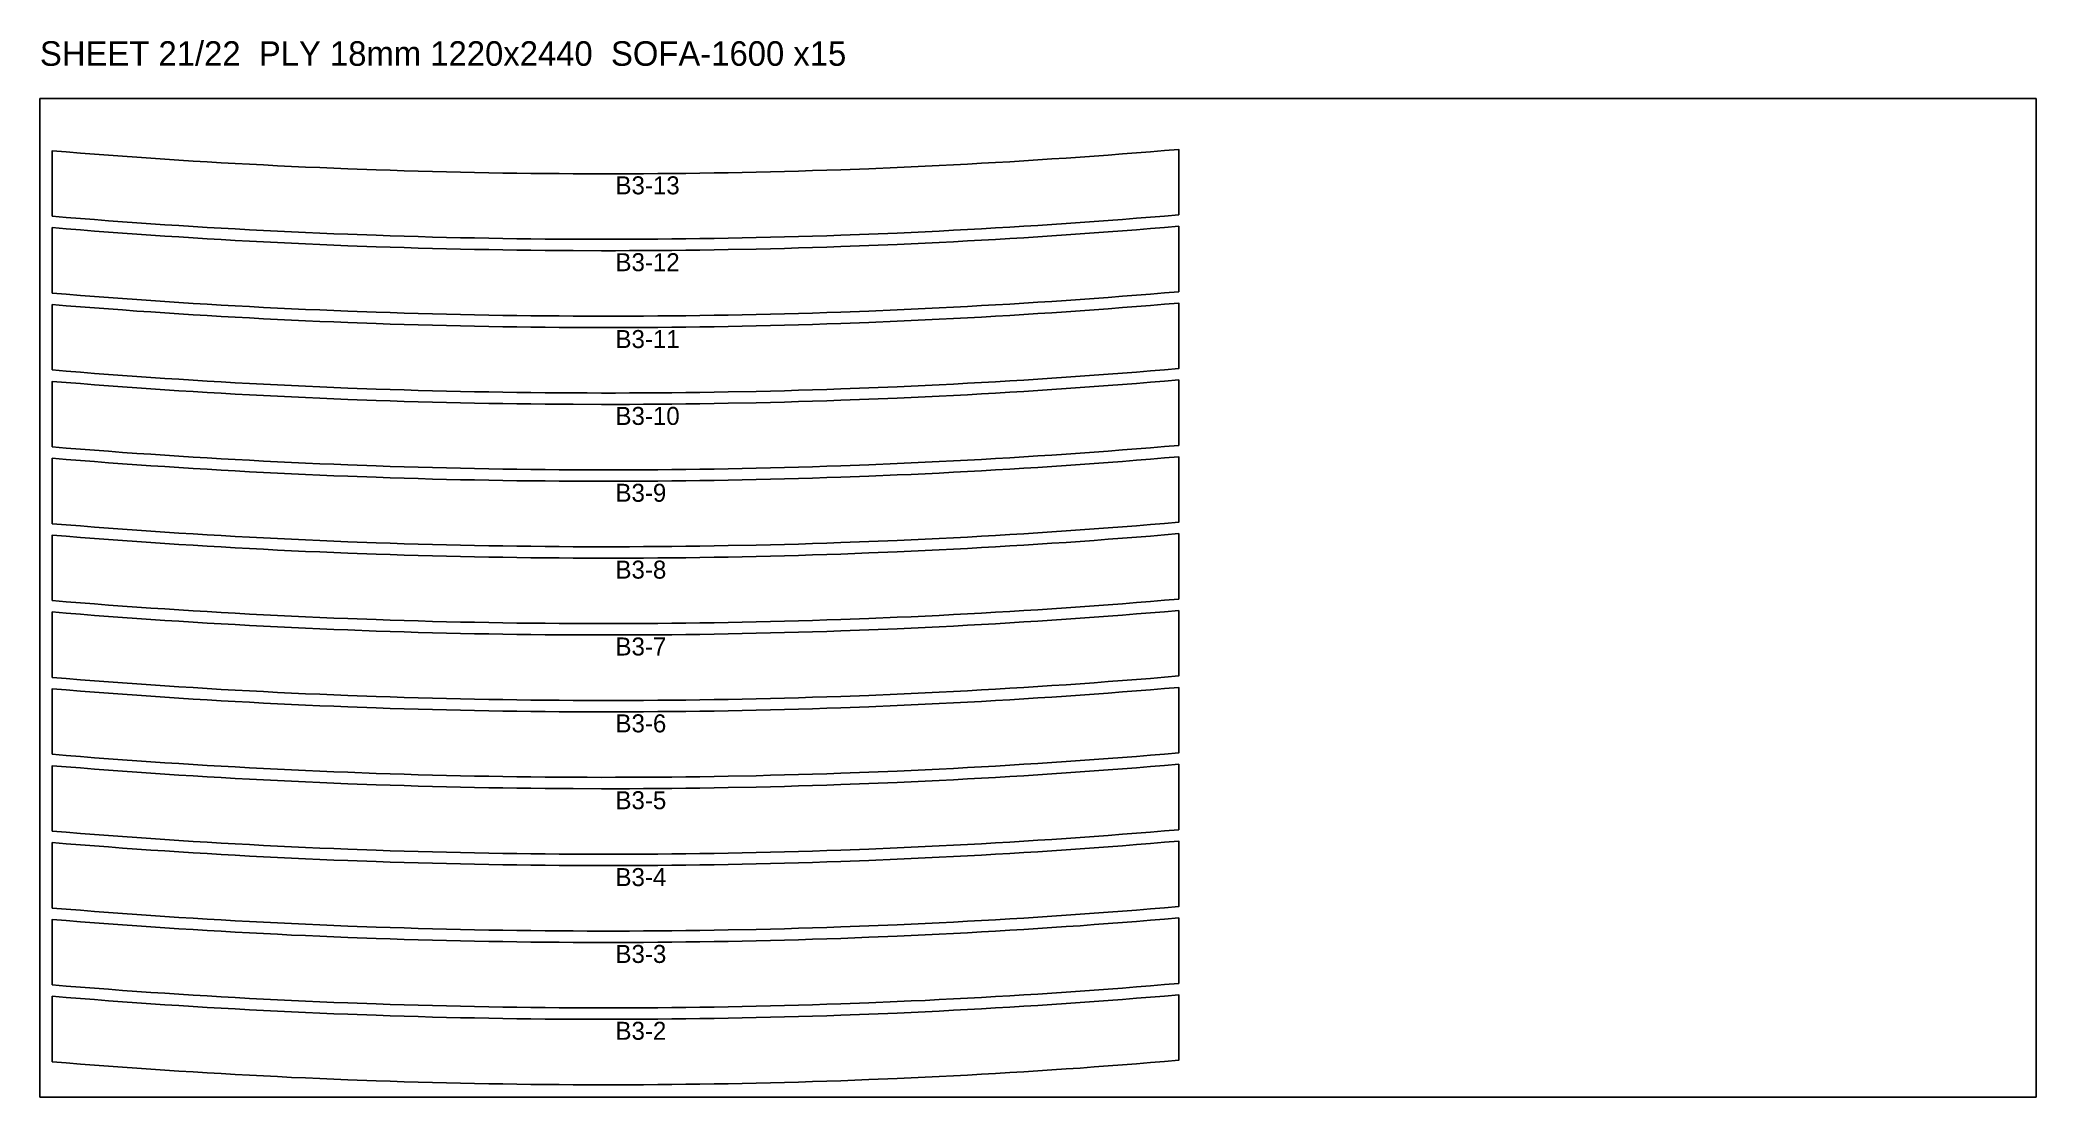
# Model space of a CAD drawing. Header units: millimetres. Extents: x 0 to 59980, y 0 to 1292.
# Drawn here: x 54800 to 57240, y 0 to 1292 of the extents above; entities that cross this region are included whole.
import ezdxf

# ---------------------------------------------------------------- set-up
doc = ezdxf.new("R2010")
doc.units = ezdxf.units.MM
for name, color, linetype in [('CUT_OUT', 1, 'Continuous'), ('LABEL', 7, 'Continuous'), ('SHEET', 8, 'Continuous')]:
    doc.layers.add(name, color=color, linetype=linetype)

msp = doc.modelspace()

# ---------------------------------------------------------------- texts
at = {"layer": 'LABEL'}
for s, height, p in [('SHEET 21/22  PLY 18mm 1220x2440  SOFA-1600 x15', 30, (54800, 1260)), ('B3-13', 22, (55503.5, 1102.96)), ('B3-12', 22, (55503.5, 1009.05)), ('B3-11', 22, (55503.5, 915.14)), ('B3-10', 22, (55503.5, 821.23)), ('B3-9', 22, (55503.5, 727.32)), ('B3-8', 22, (55503.5, 633.41)), ('B3-7', 22, (55503.5, 539.5)), ('B3-6', 22, (55503.5, 445.59)), ('B3-5', 22, (55503.5, 351.68)), ('B3-4', 22, (55503.5, 257.77)), ('B3-3', 22, (55503.5, 163.86)), ('B3-2', 22, (55503.5, 69.95))]:
    msp.add_text(s, height=height, dxfattribs=at).set_placement(p)

# ---------------------------------------------------------------- linework, layer by layer
at = {"layer": 'CUT_OUT'}
for points in [[(54815, 1076.15), (54815, 1156.15), (54832.21, 1154.74), (54849.42, 1153.37), (54866.64, 1152.03), (54883.85, 1150.73), (54901.06, 1149.46), (54918.28, 1148.23), (54935.49, 1147.04), (54952.7, 1145.88), (54969.91, 1144.76), (54987.12, 1143.68), (55004.34, 1142.63), (55021.55, 1141.62), (55038.76, 1140.64), (55055.98, 1139.7), (55073.19, 1138.8), (55090.4, 1137.93), (55107.61, 1137.1), (55124.82, 1136.31), (55142.04, 1135.55), (55159.25, 1134.83), (55176.46, 1134.14), (55210.89, 1132.88), (55228.1, 1132.31), (55245.31, 1131.77), (55262.52, 1131.26), (55279.74, 1130.79), (55296.95, 1130.36), (55314.16, 1129.97), (55331.38, 1129.61), (55348.59, 1129.29), (55365.8, 1129), (55383.01, 1128.75), (55400.23, 1128.54), (55417.44, 1128.36), (55434.65, 1128.22), (55451.86, 1128.11), (55486.29, 1128.01), (55503.5, 1128.02), (55520.71, 1128.06), (55537.92, 1128.13), (55555.14, 1128.25), (55572.35, 1128.4), (55589.56, 1128.58), (55606.77, 1128.8), (55623.99, 1129.06), (55641.2, 1129.35), (55675.62, 1130.05), (55692.84, 1130.46), (55710.05, 1130.89), (55727.26, 1131.37), (55744.48, 1131.88), (55761.69, 1132.43), (55778.9, 1133.01), (55813.33, 1134.29), (55847.75, 1135.71), (55864.96, 1136.48), (55882.17, 1137.28), (55899.39, 1138.12), (55916.6, 1139), (55933.81, 1139.91), (55951.03, 1140.85), (55968.24, 1141.84), (55985.45, 1142.86), (56002.66, 1143.91), (56019.88, 1145.01), (56037.09, 1146.13), (56054.3, 1147.3), (56071.51, 1148.5), (56088.72, 1149.74), (56105.94, 1151.01), (56123.15, 1152.32), (56140.36, 1153.67), (56157.58, 1155.05), (56174.79, 1156.47), (56192, 1157.92), (56192, 1077.92), (56174.79, 1076.47), (56157.58, 1075.05), (56140.36, 1073.67), (56123.15, 1072.32), (56105.94, 1071.01), (56088.72, 1069.74), (56071.51, 1068.5), (56054.3, 1067.3), (56037.09, 1066.13), (56019.88, 1065.01), (56002.66, 1063.91), (55985.45, 1062.86), (55968.24, 1061.84), (55951.03, 1060.85), (55933.81, 1059.91), (55916.6, 1059), (55899.39, 1058.12), (55882.17, 1057.28), (55864.96, 1056.48), (55847.75, 1055.71), (55813.33, 1054.29), (55778.9, 1053.01), (55761.69, 1052.43), (55744.48, 1051.88), (55727.26, 1051.37), (55710.05, 1050.89), (55692.84, 1050.46), (55675.62, 1050.05), (55641.2, 1049.35), (55623.99, 1049.06), (55606.77, 1048.8), (55589.56, 1048.58), (55572.35, 1048.4), (55555.14, 1048.25), (55537.92, 1048.13), (55520.71, 1048.06), (55503.5, 1048.02), (55486.29, 1048.01), (55469.08, 1048.05), (55451.86, 1048.11), (55434.65, 1048.22), (55417.44, 1048.36), (55400.23, 1048.54), (55383.01, 1048.75), (55365.8, 1049), (55348.59, 1049.29), (55331.38, 1049.61), (55314.16, 1049.97), (55296.95, 1050.36), (55279.74, 1050.79), (55262.52, 1051.26), (55245.31, 1051.77), (55228.1, 1052.31), (55210.89, 1052.88), (55176.46, 1054.14), (55159.25, 1054.83), (55142.04, 1055.55), (55124.82, 1056.31), (55107.61, 1057.1), (55090.4, 1057.93), (55073.19, 1058.8), (55055.98, 1059.7), (55038.76, 1060.64), (55021.55, 1061.62), (55004.34, 1062.63), (54987.12, 1063.68), (54969.91, 1064.76), (54952.7, 1065.88), (54935.49, 1067.04), (54918.28, 1068.23), (54901.06, 1069.46), (54883.85, 1070.73), (54866.64, 1072.03), (54849.42, 1073.37), (54832.21, 1074.74), (54815, 1076.15)], [(54815, 982.24), (54815, 1062.24), (54832.21, 1060.83), (54849.42, 1059.46), (54866.64, 1058.12), (54883.85, 1056.82), (54901.06, 1055.55), (54918.28, 1054.32), (54935.49, 1053.13), (54952.7, 1051.97), (54969.91, 1050.85), (54987.12, 1049.77), (55004.34, 1048.72), (55021.55, 1047.71), (55038.76, 1046.73), (55055.98, 1045.79), (55073.19, 1044.89), (55090.4, 1044.02), (55107.61, 1043.19), (55124.82, 1042.4), (55142.04, 1041.64), (55159.25, 1040.92), (55176.46, 1040.23), (55210.89, 1038.97), (55228.1, 1038.4), (55245.31, 1037.86), (55262.52, 1037.35), (55279.74, 1036.88), (55296.95, 1036.45), (55314.16, 1036.06), (55331.38, 1035.7), (55348.59, 1035.38), (55365.8, 1035.09), (55383.01, 1034.84), (55400.23, 1034.63), (55417.44, 1034.45), (55434.65, 1034.31), (55451.86, 1034.2), (55486.29, 1034.1), (55503.5, 1034.11), (55520.71, 1034.15), (55537.92, 1034.22), (55555.14, 1034.34), (55572.35, 1034.49), (55589.56, 1034.67), (55606.77, 1034.89), (55623.99, 1035.15), (55641.2, 1035.44), (55675.62, 1036.14), (55692.84, 1036.55), (55710.05, 1036.98), (55727.26, 1037.46), (55744.48, 1037.97), (55761.69, 1038.52), (55778.9, 1039.1), (55813.33, 1040.38), (55847.75, 1041.8), (55864.96, 1042.57), (55882.17, 1043.37), (55899.39, 1044.21), (55916.6, 1045.09), (55933.81, 1046), (55951.03, 1046.94), (55968.24, 1047.93), (55985.45, 1048.95), (56002.66, 1050), (56019.88, 1051.1), (56037.09, 1052.22), (56054.3, 1053.39), (56071.51, 1054.59), (56088.72, 1055.83), (56105.94, 1057.1), (56123.15, 1058.41), (56140.36, 1059.76), (56157.58, 1061.14), (56174.79, 1062.56), (56192, 1064.01), (56192, 984.01), (56174.79, 982.56), (56157.58, 981.14), (56140.36, 979.76), (56123.15, 978.41), (56105.94, 977.1), (56088.72, 975.83), (56071.51, 974.59), (56054.3, 973.39), (56037.09, 972.22), (56019.88, 971.1), (56002.66, 970), (55985.45, 968.95), (55968.24, 967.93), (55951.03, 966.94), (55933.81, 966), (55916.6, 965.09), (55899.39, 964.21), (55882.17, 963.37), (55864.96, 962.57), (55847.75, 961.8), (55813.33, 960.38), (55778.9, 959.1), (55761.69, 958.52), (55744.48, 957.97), (55727.26, 957.46), (55710.05, 956.98), (55692.84, 956.55), (55675.62, 956.14), (55641.2, 955.44), (55623.99, 955.15), (55606.77, 954.89), (55589.56, 954.67), (55572.35, 954.49), (55555.14, 954.34), (55537.92, 954.22), (55520.71, 954.15), (55503.5, 954.11), (55486.29, 954.1), (55469.08, 954.14), (55451.86, 954.2), (55434.65, 954.31), (55417.44, 954.45), (55400.23, 954.63), (55383.01, 954.84), (55365.8, 955.09), (55348.59, 955.38), (55331.38, 955.7), (55314.16, 956.06), (55296.95, 956.45), (55279.74, 956.88), (55262.52, 957.35), (55245.31, 957.86), (55228.1, 958.4), (55210.89, 958.97), (55176.46, 960.23), (55159.25, 960.92), (55142.04, 961.64), (55124.82, 962.4), (55107.61, 963.19), (55090.4, 964.02), (55073.19, 964.89), (55055.98, 965.79), (55038.76, 966.73), (55021.55, 967.71), (55004.34, 968.72), (54987.12, 969.77), (54969.91, 970.85), (54952.7, 971.97), (54935.49, 973.13), (54918.28, 974.32), (54901.06, 975.55), (54883.85, 976.82), (54866.64, 978.12), (54849.42, 979.46), (54832.21, 980.83), (54815, 982.24)], [(54815, 888.33), (54815, 968.33), (54832.21, 966.92), (54849.42, 965.55), (54866.64, 964.21), (54883.85, 962.91), (54901.06, 961.64), (54918.28, 960.41), (54935.49, 959.22), (54952.7, 958.06), (54969.91, 956.94), (54987.12, 955.86), (55004.34, 954.81), (55021.55, 953.8), (55038.76, 952.82), (55055.98, 951.88), (55073.19, 950.98), (55090.4, 950.11), (55107.61, 949.28), (55124.82, 948.49), (55142.04, 947.73), (55159.25, 947.01), (55176.46, 946.32), (55210.89, 945.06), (55228.1, 944.49), (55245.31, 943.95), (55262.52, 943.44), (55279.74, 942.97), (55296.95, 942.54), (55314.16, 942.15), (55331.38, 941.79), (55348.59, 941.47), (55365.8, 941.18), (55383.01, 940.93), (55400.23, 940.72), (55417.44, 940.54), (55434.65, 940.4), (55451.86, 940.29), (55486.29, 940.19), (55503.5, 940.2), (55520.71, 940.24), (55537.92, 940.31), (55555.14, 940.43), (55572.35, 940.58), (55589.56, 940.76), (55606.77, 940.98), (55623.99, 941.24), (55641.2, 941.53), (55675.62, 942.23), (55692.84, 942.64), (55710.05, 943.07), (55727.26, 943.55), (55744.48, 944.06), (55761.69, 944.61), (55778.9, 945.19), (55813.33, 946.47), (55847.75, 947.89), (55864.96, 948.66), (55882.17, 949.46), (55899.39, 950.3), (55916.6, 951.18), (55933.81, 952.09), (55951.03, 953.03), (55968.24, 954.02), (55985.45, 955.04), (56002.66, 956.09), (56019.88, 957.19), (56037.09, 958.31), (56054.3, 959.48), (56071.51, 960.68), (56088.72, 961.92), (56105.94, 963.19), (56123.15, 964.5), (56140.36, 965.85), (56157.58, 967.23), (56174.79, 968.65), (56192, 970.1), (56192, 890.1), (56174.79, 888.65), (56157.58, 887.23), (56140.36, 885.85), (56123.15, 884.5), (56105.94, 883.19), (56088.72, 881.92), (56071.51, 880.68), (56054.3, 879.48), (56037.09, 878.31), (56019.88, 877.19), (56002.66, 876.09), (55985.45, 875.04), (55968.24, 874.02), (55951.03, 873.03), (55933.81, 872.09), (55916.6, 871.18), (55899.39, 870.3), (55882.17, 869.46), (55864.96, 868.66), (55847.75, 867.89), (55813.33, 866.47), (55778.9, 865.19), (55761.69, 864.61), (55744.48, 864.06), (55727.26, 863.55), (55710.05, 863.07), (55692.84, 862.64), (55675.62, 862.23), (55641.2, 861.53), (55623.99, 861.24), (55606.77, 860.98), (55589.56, 860.76), (55572.35, 860.58), (55555.14, 860.43), (55537.92, 860.31), (55520.71, 860.24), (55503.5, 860.2), (55486.29, 860.19), (55469.08, 860.23), (55451.86, 860.29), (55434.65, 860.4), (55417.44, 860.54), (55400.23, 860.72), (55383.01, 860.93), (55365.8, 861.18), (55348.59, 861.47), (55331.38, 861.79), (55314.16, 862.15), (55296.95, 862.54), (55279.74, 862.97), (55262.52, 863.44), (55245.31, 863.95), (55228.1, 864.49), (55210.89, 865.06), (55176.46, 866.32), (55159.25, 867.01), (55142.04, 867.73), (55124.82, 868.49), (55107.61, 869.28), (55090.4, 870.11), (55073.19, 870.98), (55055.98, 871.88), (55038.76, 872.82), (55021.55, 873.8), (55004.34, 874.81), (54987.12, 875.86), (54969.91, 876.94), (54952.7, 878.06), (54935.49, 879.22), (54918.28, 880.41), (54901.06, 881.64), (54883.85, 882.91), (54866.64, 884.21), (54849.42, 885.55), (54832.21, 886.92), (54815, 888.33)], [(54815, 794.42), (54815, 874.42), (54832.21, 873.01), (54849.42, 871.64), (54866.64, 870.3), (54883.85, 869), (54901.06, 867.73), (54918.28, 866.5), (54935.49, 865.31), (54952.7, 864.15), (54969.91, 863.03), (54987.12, 861.95), (55004.34, 860.9), (55021.55, 859.89), (55038.76, 858.91), (55055.98, 857.97), (55073.19, 857.07), (55090.4, 856.2), (55107.61, 855.37), (55124.82, 854.58), (55142.04, 853.82), (55159.25, 853.1), (55176.46, 852.41), (55210.89, 851.15), (55228.1, 850.58), (55245.31, 850.04), (55262.52, 849.53), (55279.74, 849.06), (55296.95, 848.63), (55314.16, 848.24), (55331.38, 847.88), (55348.59, 847.56), (55365.8, 847.27), (55383.01, 847.02), (55400.23, 846.81), (55417.44, 846.63), (55434.65, 846.49), (55451.86, 846.38), (55486.29, 846.28), (55503.5, 846.29), (55520.71, 846.33), (55537.92, 846.4), (55555.14, 846.52), (55572.35, 846.67), (55589.56, 846.85), (55606.77, 847.07), (55623.99, 847.33), (55641.2, 847.62), (55675.62, 848.32), (55692.84, 848.73), (55710.05, 849.16), (55727.26, 849.64), (55744.48, 850.15), (55761.69, 850.7), (55778.9, 851.28), (55813.33, 852.56), (55847.75, 853.98), (55864.96, 854.75), (55882.17, 855.55), (55899.39, 856.39), (55916.6, 857.27), (55933.81, 858.18), (55951.03, 859.12), (55968.24, 860.11), (55985.45, 861.13), (56002.66, 862.18), (56019.88, 863.28), (56037.09, 864.4), (56054.3, 865.57), (56071.51, 866.77), (56088.72, 868.01), (56105.94, 869.28), (56123.15, 870.59), (56140.36, 871.94), (56157.58, 873.32), (56174.79, 874.74), (56192, 876.19), (56192, 796.19), (56174.79, 794.74), (56157.58, 793.32), (56140.36, 791.94), (56123.15, 790.59), (56105.94, 789.28), (56088.72, 788.01), (56071.51, 786.77), (56054.3, 785.57), (56037.09, 784.4), (56019.88, 783.28), (56002.66, 782.18), (55985.45, 781.13), (55968.24, 780.11), (55951.03, 779.12), (55933.81, 778.18), (55916.6, 777.27), (55899.39, 776.39), (55882.17, 775.55), (55864.96, 774.75), (55847.75, 773.98), (55813.33, 772.56), (55778.9, 771.28), (55761.69, 770.7), (55744.48, 770.15), (55727.26, 769.64), (55710.05, 769.16), (55692.84, 768.73), (55675.62, 768.32), (55641.2, 767.62), (55623.99, 767.33), (55606.77, 767.07), (55589.56, 766.85), (55572.35, 766.67), (55555.14, 766.52), (55537.92, 766.4), (55520.71, 766.33), (55503.5, 766.29), (55486.29, 766.28), (55469.08, 766.32), (55451.86, 766.38), (55434.65, 766.49), (55417.44, 766.63), (55400.23, 766.81), (55383.01, 767.02), (55365.8, 767.27), (55348.59, 767.56), (55331.38, 767.88), (55314.16, 768.24), (55296.95, 768.63), (55279.74, 769.06), (55262.52, 769.53), (55245.31, 770.04), (55228.1, 770.58), (55210.89, 771.15), (55176.46, 772.41), (55159.25, 773.1), (55142.04, 773.82), (55124.82, 774.58), (55107.61, 775.37), (55090.4, 776.2), (55073.19, 777.07), (55055.98, 777.97), (55038.76, 778.91), (55021.55, 779.89), (55004.34, 780.9), (54987.12, 781.95), (54969.91, 783.03), (54952.7, 784.15), (54935.49, 785.31), (54918.28, 786.5), (54901.06, 787.73), (54883.85, 789), (54866.64, 790.3), (54849.42, 791.64), (54832.21, 793.01), (54815, 794.42)], [(54815, 700.51), (54815, 780.51), (54832.21, 779.1), (54849.42, 777.73), (54866.64, 776.39), (54883.85, 775.09), (54901.06, 773.82), (54918.28, 772.59), (54935.49, 771.4), (54952.7, 770.24), (54969.91, 769.12), (54987.12, 768.04), (55004.34, 766.99), (55021.55, 765.98), (55038.76, 765), (55055.98, 764.06), (55073.19, 763.16), (55090.4, 762.29), (55107.61, 761.46), (55124.82, 760.67), (55142.04, 759.91), (55159.25, 759.19), (55176.46, 758.5), (55210.89, 757.24), (55228.1, 756.67), (55245.31, 756.13), (55262.52, 755.62), (55279.74, 755.15), (55296.95, 754.72), (55314.16, 754.33), (55331.38, 753.97), (55348.59, 753.65), (55365.8, 753.36), (55383.01, 753.11), (55400.23, 752.9), (55417.44, 752.72), (55434.65, 752.58), (55451.86, 752.47), (55486.29, 752.37), (55503.5, 752.38), (55520.71, 752.42), (55537.92, 752.49), (55555.14, 752.61), (55572.35, 752.76), (55589.56, 752.94), (55606.77, 753.16), (55623.99, 753.42), (55641.2, 753.71), (55675.62, 754.41), (55692.84, 754.82), (55710.05, 755.25), (55727.26, 755.73), (55744.48, 756.24), (55761.69, 756.79), (55778.9, 757.37), (55813.33, 758.65), (55847.75, 760.07), (55864.96, 760.84), (55882.17, 761.64), (55899.39, 762.48), (55916.6, 763.36), (55933.81, 764.27), (55951.03, 765.21), (55968.24, 766.2), (55985.45, 767.22), (56002.66, 768.27), (56019.88, 769.37), (56037.09, 770.49), (56054.3, 771.66), (56071.51, 772.86), (56088.72, 774.1), (56105.94, 775.37), (56123.15, 776.68), (56140.36, 778.03), (56157.58, 779.41), (56174.79, 780.83), (56192, 782.28), (56192, 702.28), (56174.79, 700.83), (56157.58, 699.41), (56140.36, 698.03), (56123.15, 696.68), (56105.94, 695.37), (56088.72, 694.1), (56071.51, 692.86), (56054.3, 691.66), (56037.09, 690.49), (56019.88, 689.37), (56002.66, 688.27), (55985.45, 687.22), (55968.24, 686.2), (55951.03, 685.21), (55933.81, 684.27), (55916.6, 683.36), (55899.39, 682.48), (55882.17, 681.64), (55864.96, 680.84), (55847.75, 680.07), (55813.33, 678.65), (55778.9, 677.37), (55761.69, 676.79), (55744.48, 676.24), (55727.26, 675.73), (55710.05, 675.25), (55692.84, 674.82), (55675.62, 674.41), (55641.2, 673.71), (55623.99, 673.42), (55606.77, 673.16), (55589.56, 672.94), (55572.35, 672.76), (55555.14, 672.61), (55537.92, 672.49), (55520.71, 672.42), (55503.5, 672.38), (55486.29, 672.37), (55469.08, 672.41), (55451.86, 672.47), (55434.65, 672.58), (55417.44, 672.72), (55400.23, 672.9), (55383.01, 673.11), (55365.8, 673.36), (55348.59, 673.65), (55331.38, 673.97), (55314.16, 674.33), (55296.95, 674.72), (55279.74, 675.15), (55262.52, 675.62), (55245.31, 676.13), (55228.1, 676.67), (55210.89, 677.24), (55176.46, 678.5), (55159.25, 679.19), (55142.04, 679.91), (55124.82, 680.67), (55107.61, 681.46), (55090.4, 682.29), (55073.19, 683.16), (55055.98, 684.06), (55038.76, 685), (55021.55, 685.98), (55004.34, 686.99), (54987.12, 688.04), (54969.91, 689.12), (54952.7, 690.24), (54935.49, 691.4), (54918.28, 692.59), (54901.06, 693.82), (54883.85, 695.09), (54866.64, 696.39), (54849.42, 697.73), (54832.21, 699.1), (54815, 700.51)], [(54815, 606.6), (54815, 686.6), (54832.21, 685.19), (54849.42, 683.82), (54866.64, 682.48), (54883.85, 681.18), (54901.06, 679.91), (54918.28, 678.68), (54935.49, 677.49), (54952.7, 676.33), (54969.91, 675.21), (54987.12, 674.13), (55004.34, 673.08), (55021.55, 672.07), (55038.76, 671.09), (55055.98, 670.15), (55073.19, 669.25), (55090.4, 668.38), (55107.61, 667.55), (55124.82, 666.76), (55142.04, 666), (55159.25, 665.28), (55176.46, 664.59), (55210.89, 663.33), (55228.1, 662.76), (55245.31, 662.22), (55262.52, 661.71), (55279.74, 661.24), (55296.95, 660.81), (55314.16, 660.42), (55331.38, 660.06), (55348.59, 659.74), (55365.8, 659.45), (55383.01, 659.2), (55400.23, 658.99), (55417.44, 658.81), (55434.65, 658.67), (55451.86, 658.56), (55486.29, 658.46), (55503.5, 658.47), (55520.71, 658.51), (55537.92, 658.58), (55555.14, 658.7), (55572.35, 658.85), (55589.56, 659.03), (55606.77, 659.25), (55623.99, 659.51), (55641.2, 659.8), (55675.62, 660.5), (55692.84, 660.91), (55710.05, 661.34), (55727.26, 661.82), (55744.48, 662.33), (55761.69, 662.88), (55778.9, 663.46), (55813.33, 664.74), (55847.75, 666.16), (55864.96, 666.93), (55882.17, 667.73), (55899.39, 668.57), (55916.6, 669.45), (55933.81, 670.36), (55951.03, 671.3), (55968.24, 672.29), (55985.45, 673.31), (56002.66, 674.36), (56019.88, 675.46), (56037.09, 676.58), (56054.3, 677.75), (56071.51, 678.95), (56088.72, 680.19), (56105.94, 681.46), (56123.15, 682.77), (56140.36, 684.12), (56157.58, 685.5), (56174.79, 686.92), (56192, 688.37), (56192, 608.37), (56174.79, 606.92), (56157.58, 605.5), (56140.36, 604.12), (56123.15, 602.77), (56105.94, 601.46), (56088.72, 600.19), (56071.51, 598.95), (56054.3, 597.75), (56037.09, 596.58), (56019.88, 595.46), (56002.66, 594.36), (55985.45, 593.31), (55968.24, 592.29), (55951.03, 591.3), (55933.81, 590.36), (55916.6, 589.45), (55899.39, 588.57), (55882.17, 587.73), (55864.96, 586.93), (55847.75, 586.16), (55813.33, 584.74), (55778.9, 583.46), (55761.69, 582.88), (55744.48, 582.33), (55727.26, 581.82), (55710.05, 581.34), (55692.84, 580.91), (55675.62, 580.5), (55641.2, 579.8), (55623.99, 579.51), (55606.77, 579.25), (55589.56, 579.03), (55572.35, 578.85), (55555.14, 578.7), (55537.92, 578.58), (55520.71, 578.51), (55503.5, 578.47), (55486.29, 578.46), (55469.08, 578.5), (55451.86, 578.56), (55434.65, 578.67), (55417.44, 578.81), (55400.23, 578.99), (55383.01, 579.2), (55365.8, 579.45), (55348.59, 579.74), (55331.38, 580.06), (55314.16, 580.42), (55296.95, 580.81), (55279.74, 581.24), (55262.52, 581.71), (55245.31, 582.22), (55228.1, 582.76), (55210.89, 583.33), (55176.46, 584.59), (55159.25, 585.28), (55142.04, 586), (55124.82, 586.76), (55107.61, 587.55), (55090.4, 588.38), (55073.19, 589.25), (55055.98, 590.15), (55038.76, 591.09), (55021.55, 592.07), (55004.34, 593.08), (54987.12, 594.13), (54969.91, 595.21), (54952.7, 596.33), (54935.49, 597.49), (54918.28, 598.68), (54901.06, 599.91), (54883.85, 601.18), (54866.64, 602.48), (54849.42, 603.82), (54832.21, 605.19), (54815, 606.6)], [(54815, 512.69), (54815, 592.69), (54832.21, 591.28), (54849.42, 589.91), (54866.64, 588.57), (54883.85, 587.27), (54901.06, 586), (54918.28, 584.77), (54935.49, 583.58), (54952.7, 582.42), (54969.91, 581.3), (54987.12, 580.22), (55004.34, 579.17), (55021.55, 578.16), (55038.76, 577.18), (55055.98, 576.24), (55073.19, 575.34), (55090.4, 574.47), (55107.61, 573.64), (55124.82, 572.85), (55142.04, 572.09), (55159.25, 571.37), (55176.46, 570.68), (55210.89, 569.42), (55228.1, 568.85), (55245.31, 568.31), (55262.52, 567.8), (55279.74, 567.33), (55296.95, 566.9), (55314.16, 566.51), (55331.38, 566.15), (55348.59, 565.83), (55365.8, 565.54), (55383.01, 565.29), (55400.23, 565.08), (55417.44, 564.9), (55434.65, 564.76), (55451.86, 564.65), (55486.29, 564.55), (55503.5, 564.56), (55520.71, 564.6), (55537.92, 564.67), (55555.14, 564.79), (55572.35, 564.94), (55589.56, 565.12), (55606.77, 565.34), (55623.99, 565.6), (55641.2, 565.89), (55675.62, 566.59), (55692.84, 567), (55710.05, 567.43), (55727.26, 567.91), (55744.48, 568.42), (55761.69, 568.97), (55778.9, 569.55), (55813.33, 570.83), (55847.75, 572.25), (55864.96, 573.02), (55882.17, 573.82), (55899.39, 574.66), (55916.6, 575.54), (55933.81, 576.45), (55951.03, 577.39), (55968.24, 578.38), (55985.45, 579.4), (56002.66, 580.45), (56019.88, 581.55), (56037.09, 582.67), (56054.3, 583.84), (56071.51, 585.04), (56088.72, 586.28), (56105.94, 587.55), (56123.15, 588.86), (56140.36, 590.21), (56157.58, 591.59), (56174.79, 593.01), (56192, 594.46), (56192, 514.46), (56174.79, 513.01), (56157.58, 511.59), (56140.36, 510.21), (56123.15, 508.86), (56105.94, 507.55), (56088.72, 506.28), (56071.51, 505.04), (56054.3, 503.84), (56037.09, 502.67), (56019.88, 501.55), (56002.66, 500.45), (55985.45, 499.4), (55968.24, 498.38), (55951.03, 497.39), (55933.81, 496.45), (55916.6, 495.54), (55899.39, 494.66), (55882.17, 493.82), (55864.96, 493.02), (55847.75, 492.25), (55813.33, 490.83), (55778.9, 489.55), (55761.69, 488.97), (55744.48, 488.42), (55727.26, 487.91), (55710.05, 487.43), (55692.84, 487), (55675.62, 486.59), (55641.2, 485.89), (55623.99, 485.6), (55606.77, 485.34), (55589.56, 485.12), (55572.35, 484.94), (55555.14, 484.79), (55537.92, 484.67), (55520.71, 484.6), (55503.5, 484.56), (55486.29, 484.55), (55469.08, 484.59), (55451.86, 484.65), (55434.65, 484.76), (55417.44, 484.9), (55400.23, 485.08), (55383.01, 485.29), (55365.8, 485.54), (55348.59, 485.83), (55331.38, 486.15), (55314.16, 486.51), (55296.95, 486.9), (55279.74, 487.33), (55262.52, 487.8), (55245.31, 488.31), (55228.1, 488.85), (55210.89, 489.42), (55176.46, 490.68), (55159.25, 491.37), (55142.04, 492.09), (55124.82, 492.85), (55107.61, 493.64), (55090.4, 494.47), (55073.19, 495.34), (55055.98, 496.24), (55038.76, 497.18), (55021.55, 498.16), (55004.34, 499.17), (54987.12, 500.22), (54969.91, 501.3), (54952.7, 502.42), (54935.49, 503.58), (54918.28, 504.77), (54901.06, 506), (54883.85, 507.27), (54866.64, 508.57), (54849.42, 509.91), (54832.21, 511.28), (54815, 512.69)], [(54815, 418.78), (54815, 498.78), (54832.21, 497.37), (54849.42, 496), (54866.64, 494.66), (54883.85, 493.36), (54901.06, 492.09), (54918.28, 490.86), (54935.49, 489.67), (54952.7, 488.51), (54969.91, 487.39), (54987.12, 486.31), (55004.34, 485.26), (55021.55, 484.25), (55038.76, 483.27), (55055.98, 482.33), (55073.19, 481.43), (55090.4, 480.56), (55107.61, 479.73), (55124.82, 478.94), (55142.04, 478.18), (55159.25, 477.46), (55176.46, 476.77), (55210.89, 475.51), (55228.1, 474.94), (55245.31, 474.4), (55262.52, 473.89), (55279.74, 473.42), (55296.95, 472.99), (55314.16, 472.6), (55331.38, 472.24), (55348.59, 471.92), (55365.8, 471.63), (55383.01, 471.38), (55400.23, 471.17), (55417.44, 470.99), (55434.65, 470.85), (55451.86, 470.74), (55486.29, 470.64), (55503.5, 470.65), (55520.71, 470.69), (55537.92, 470.76), (55555.14, 470.88), (55572.35, 471.03), (55589.56, 471.21), (55606.77, 471.43), (55623.99, 471.69), (55641.2, 471.98), (55675.62, 472.68), (55692.84, 473.09), (55710.05, 473.52), (55727.26, 474), (55744.48, 474.51), (55761.69, 475.06), (55778.9, 475.64), (55813.33, 476.92), (55847.75, 478.34), (55864.96, 479.11), (55882.17, 479.91), (55899.39, 480.75), (55916.6, 481.63), (55933.81, 482.54), (55951.03, 483.48), (55968.24, 484.47), (55985.45, 485.49), (56002.66, 486.54), (56019.88, 487.64), (56037.09, 488.76), (56054.3, 489.93), (56071.51, 491.13), (56088.72, 492.37), (56105.94, 493.64), (56123.15, 494.95), (56140.36, 496.3), (56157.58, 497.68), (56174.79, 499.1), (56192, 500.55), (56192, 420.55), (56174.79, 419.1), (56157.58, 417.68), (56140.36, 416.3), (56123.15, 414.95), (56105.94, 413.64), (56088.72, 412.37), (56071.51, 411.13), (56054.3, 409.93), (56037.09, 408.76), (56019.88, 407.64), (56002.66, 406.54), (55985.45, 405.49), (55968.24, 404.47), (55951.03, 403.48), (55933.81, 402.54), (55916.6, 401.63), (55899.39, 400.75), (55882.17, 399.91), (55864.96, 399.11), (55847.75, 398.34), (55813.33, 396.92), (55778.9, 395.64), (55761.69, 395.06), (55744.48, 394.51), (55727.26, 394), (55710.05, 393.52), (55692.84, 393.09), (55675.62, 392.68), (55641.2, 391.98), (55623.99, 391.69), (55606.77, 391.43), (55589.56, 391.21), (55572.35, 391.03), (55555.14, 390.88), (55537.92, 390.76), (55520.71, 390.69), (55503.5, 390.65), (55486.29, 390.64), (55469.08, 390.68), (55451.86, 390.74), (55434.65, 390.85), (55417.44, 390.99), (55400.23, 391.17), (55383.01, 391.38), (55365.8, 391.63), (55348.59, 391.92), (55331.38, 392.24), (55314.16, 392.6), (55296.95, 392.99), (55279.74, 393.42), (55262.52, 393.89), (55245.31, 394.4), (55228.1, 394.94), (55210.89, 395.51), (55176.46, 396.77), (55159.25, 397.46), (55142.04, 398.18), (55124.82, 398.94), (55107.61, 399.73), (55090.4, 400.56), (55073.19, 401.43), (55055.98, 402.33), (55038.76, 403.27), (55021.55, 404.25), (55004.34, 405.26), (54987.12, 406.31), (54969.91, 407.39), (54952.7, 408.51), (54935.49, 409.67), (54918.28, 410.86), (54901.06, 412.09), (54883.85, 413.36), (54866.64, 414.66), (54849.42, 416), (54832.21, 417.37), (54815, 418.78)], [(54815, 324.87), (54815, 404.87), (54832.21, 403.46), (54849.42, 402.09), (54866.64, 400.75), (54883.85, 399.45), (54901.06, 398.18), (54918.28, 396.95), (54935.49, 395.76), (54952.7, 394.6), (54969.91, 393.48), (54987.12, 392.4), (55004.34, 391.35), (55021.55, 390.34), (55038.76, 389.36), (55055.98, 388.42), (55073.19, 387.52), (55090.4, 386.65), (55107.61, 385.82), (55124.82, 385.03), (55142.04, 384.27), (55159.25, 383.55), (55176.46, 382.86), (55210.89, 381.6), (55228.1, 381.03), (55245.31, 380.49), (55262.52, 379.98), (55279.74, 379.51), (55296.95, 379.08), (55314.16, 378.69), (55331.38, 378.33), (55348.59, 378.01), (55365.8, 377.72), (55383.01, 377.47), (55400.23, 377.26), (55417.44, 377.08), (55434.65, 376.94), (55451.86, 376.83), (55486.29, 376.73), (55503.5, 376.74), (55520.71, 376.78), (55537.92, 376.85), (55555.14, 376.97), (55572.35, 377.12), (55589.56, 377.3), (55606.77, 377.52), (55623.99, 377.78), (55641.2, 378.07), (55675.62, 378.77), (55692.84, 379.18), (55710.05, 379.61), (55727.26, 380.09), (55744.48, 380.6), (55761.69, 381.15), (55778.9, 381.73), (55813.33, 383.01), (55847.75, 384.43), (55864.96, 385.2), (55882.17, 386), (55899.39, 386.84), (55916.6, 387.72), (55933.81, 388.63), (55951.03, 389.57), (55968.24, 390.56), (55985.45, 391.58), (56002.66, 392.63), (56019.88, 393.73), (56037.09, 394.85), (56054.3, 396.02), (56071.51, 397.22), (56088.72, 398.46), (56105.94, 399.73), (56123.15, 401.04), (56140.36, 402.39), (56157.58, 403.77), (56174.79, 405.19), (56192, 406.64), (56192, 326.64), (56174.79, 325.19), (56157.58, 323.77), (56140.36, 322.39), (56123.15, 321.04), (56105.94, 319.73), (56088.72, 318.46), (56071.51, 317.22), (56054.3, 316.02), (56037.09, 314.85), (56019.88, 313.73), (56002.66, 312.63), (55985.45, 311.58), (55968.24, 310.56), (55951.03, 309.57), (55933.81, 308.63), (55916.6, 307.72), (55899.39, 306.84), (55882.17, 306), (55864.96, 305.2), (55847.75, 304.43), (55813.33, 303.01), (55778.9, 301.73), (55761.69, 301.15), (55744.48, 300.6), (55727.26, 300.09), (55710.05, 299.61), (55692.84, 299.18), (55675.62, 298.77), (55641.2, 298.07), (55623.99, 297.78), (55606.77, 297.52), (55589.56, 297.3), (55572.35, 297.12), (55555.14, 296.97), (55537.92, 296.85), (55520.71, 296.78), (55503.5, 296.74), (55486.29, 296.73), (55469.08, 296.77), (55451.86, 296.83), (55434.65, 296.94), (55417.44, 297.08), (55400.23, 297.26), (55383.01, 297.47), (55365.8, 297.72), (55348.59, 298.01), (55331.38, 298.33), (55314.16, 298.69), (55296.95, 299.08), (55279.74, 299.51), (55262.52, 299.98), (55245.31, 300.49), (55228.1, 301.03), (55210.89, 301.6), (55176.46, 302.86), (55159.25, 303.55), (55142.04, 304.27), (55124.82, 305.03), (55107.61, 305.82), (55090.4, 306.65), (55073.19, 307.52), (55055.98, 308.42), (55038.76, 309.36), (55021.55, 310.34), (55004.34, 311.35), (54987.12, 312.4), (54969.91, 313.48), (54952.7, 314.6), (54935.49, 315.76), (54918.28, 316.95), (54901.06, 318.18), (54883.85, 319.45), (54866.64, 320.75), (54849.42, 322.09), (54832.21, 323.46), (54815, 324.87)], [(54815, 230.96), (54815, 310.96), (54832.21, 309.55), (54849.42, 308.18), (54866.64, 306.84), (54883.85, 305.54), (54901.06, 304.27), (54918.28, 303.04), (54935.49, 301.85), (54952.7, 300.69), (54969.91, 299.57), (54987.12, 298.49), (55004.34, 297.44), (55021.55, 296.43), (55038.76, 295.45), (55055.98, 294.51), (55073.19, 293.61), (55090.4, 292.74), (55107.61, 291.91), (55124.82, 291.12), (55142.04, 290.36), (55159.25, 289.64), (55176.46, 288.95), (55210.89, 287.69), (55228.1, 287.12), (55245.31, 286.58), (55262.52, 286.07), (55279.74, 285.6), (55296.95, 285.17), (55314.16, 284.78), (55331.38, 284.42), (55348.59, 284.1), (55365.8, 283.81), (55383.01, 283.56), (55400.23, 283.35), (55417.44, 283.17), (55434.65, 283.03), (55451.86, 282.92), (55486.29, 282.82), (55503.5, 282.83), (55520.71, 282.87), (55537.92, 282.94), (55555.14, 283.06), (55572.35, 283.21), (55589.56, 283.39), (55606.77, 283.61), (55623.99, 283.87), (55641.2, 284.16), (55675.62, 284.86), (55692.84, 285.27), (55710.05, 285.7), (55727.26, 286.18), (55744.48, 286.69), (55761.69, 287.24), (55778.9, 287.82), (55813.33, 289.1), (55847.75, 290.52), (55864.96, 291.29), (55882.17, 292.09), (55899.39, 292.93), (55916.6, 293.81), (55933.81, 294.72), (55951.03, 295.66), (55968.24, 296.65), (55985.45, 297.67), (56002.66, 298.72), (56019.88, 299.82), (56037.09, 300.94), (56054.3, 302.11), (56071.51, 303.31), (56088.72, 304.55), (56105.94, 305.82), (56123.15, 307.13), (56140.36, 308.48), (56157.58, 309.86), (56174.79, 311.28), (56192, 312.73), (56192, 232.73), (56174.79, 231.28), (56157.58, 229.86), (56140.36, 228.48), (56123.15, 227.13), (56105.94, 225.82), (56088.72, 224.55), (56071.51, 223.31), (56054.3, 222.11), (56037.09, 220.94), (56019.88, 219.82), (56002.66, 218.72), (55985.45, 217.67), (55968.24, 216.65), (55951.03, 215.66), (55933.81, 214.72), (55916.6, 213.81), (55899.39, 212.93), (55882.17, 212.09), (55864.96, 211.29), (55847.75, 210.52), (55813.33, 209.1), (55778.9, 207.82), (55761.69, 207.24), (55744.48, 206.69), (55727.26, 206.18), (55710.05, 205.7), (55692.84, 205.27), (55675.62, 204.86), (55641.2, 204.16), (55623.99, 203.87), (55606.77, 203.61), (55589.56, 203.39), (55572.35, 203.21), (55555.14, 203.06), (55537.92, 202.94), (55520.71, 202.87), (55503.5, 202.83), (55486.29, 202.82), (55469.08, 202.86), (55451.86, 202.92), (55434.65, 203.03), (55417.44, 203.17), (55400.23, 203.35), (55383.01, 203.56), (55365.8, 203.81), (55348.59, 204.1), (55331.38, 204.42), (55314.16, 204.78), (55296.95, 205.17), (55279.74, 205.6), (55262.52, 206.07), (55245.31, 206.58), (55228.1, 207.12), (55210.89, 207.69), (55176.46, 208.95), (55159.25, 209.64), (55142.04, 210.36), (55124.82, 211.12), (55107.61, 211.91), (55090.4, 212.74), (55073.19, 213.61), (55055.98, 214.51), (55038.76, 215.45), (55021.55, 216.43), (55004.34, 217.44), (54987.12, 218.49), (54969.91, 219.57), (54952.7, 220.69), (54935.49, 221.85), (54918.28, 223.04), (54901.06, 224.27), (54883.85, 225.54), (54866.64, 226.84), (54849.42, 228.18), (54832.21, 229.55), (54815, 230.96)], [(54815, 137.05), (54815, 217.05), (54832.21, 215.64), (54849.42, 214.27), (54866.64, 212.93), (54883.85, 211.63), (54901.06, 210.36), (54918.28, 209.13), (54935.49, 207.94), (54952.7, 206.78), (54969.91, 205.66), (54987.12, 204.58), (55004.34, 203.53), (55021.55, 202.52), (55038.76, 201.54), (55055.98, 200.6), (55073.19, 199.7), (55090.4, 198.83), (55107.61, 198), (55124.82, 197.21), (55142.04, 196.45), (55159.25, 195.73), (55176.46, 195.04), (55210.89, 193.78), (55228.1, 193.21), (55245.31, 192.67), (55262.52, 192.16), (55279.74, 191.69), (55296.95, 191.26), (55314.16, 190.87), (55331.38, 190.51), (55348.59, 190.19), (55365.8, 189.9), (55383.01, 189.65), (55400.23, 189.44), (55417.44, 189.26), (55434.65, 189.12), (55451.86, 189.01), (55486.29, 188.91), (55503.5, 188.92), (55520.71, 188.96), (55537.92, 189.03), (55555.14, 189.15), (55572.35, 189.3), (55589.56, 189.48), (55606.77, 189.7), (55623.99, 189.96), (55641.2, 190.25), (55675.62, 190.95), (55692.84, 191.36), (55710.05, 191.79), (55727.26, 192.27), (55744.48, 192.78), (55761.69, 193.33), (55778.9, 193.91), (55813.33, 195.19), (55847.75, 196.61), (55864.96, 197.38), (55882.17, 198.18), (55899.39, 199.02), (55916.6, 199.9), (55933.81, 200.81), (55951.03, 201.75), (55968.24, 202.74), (55985.45, 203.76), (56002.66, 204.81), (56019.88, 205.91), (56037.09, 207.03), (56054.3, 208.2), (56071.51, 209.4), (56088.72, 210.64), (56105.94, 211.91), (56123.15, 213.22), (56140.36, 214.57), (56157.58, 215.95), (56174.79, 217.37), (56192, 218.82), (56192, 138.82), (56174.79, 137.37), (56157.58, 135.95), (56140.36, 134.57), (56123.15, 133.22), (56105.94, 131.91), (56088.72, 130.64), (56071.51, 129.4), (56054.3, 128.2), (56037.09, 127.03), (56019.88, 125.91), (56002.66, 124.81), (55985.45, 123.76), (55968.24, 122.74), (55951.03, 121.75), (55933.81, 120.81), (55916.6, 119.9), (55899.39, 119.02), (55882.17, 118.18), (55864.96, 117.38), (55847.75, 116.61), (55813.33, 115.19), (55778.9, 113.91), (55761.69, 113.33), (55744.48, 112.78), (55727.26, 112.27), (55710.05, 111.79), (55692.84, 111.36), (55675.62, 110.95), (55641.2, 110.25), (55623.99, 109.96), (55606.77, 109.7), (55589.56, 109.48), (55572.35, 109.3), (55555.14, 109.15), (55537.92, 109.03), (55520.71, 108.96), (55503.5, 108.92), (55486.29, 108.91), (55469.08, 108.95), (55451.86, 109.01), (55434.65, 109.12), (55417.44, 109.26), (55400.23, 109.44), (55383.01, 109.65), (55365.8, 109.9), (55348.59, 110.19), (55331.38, 110.51), (55314.16, 110.87), (55296.95, 111.26), (55279.74, 111.69), (55262.52, 112.16), (55245.31, 112.67), (55228.1, 113.21), (55210.89, 113.78), (55176.46, 115.04), (55159.25, 115.73), (55142.04, 116.45), (55124.82, 117.21), (55107.61, 118), (55090.4, 118.83), (55073.19, 119.7), (55055.98, 120.6), (55038.76, 121.54), (55021.55, 122.52), (55004.34, 123.53), (54987.12, 124.58), (54969.91, 125.66), (54952.7, 126.78), (54935.49, 127.94), (54918.28, 129.13), (54901.06, 130.36), (54883.85, 131.63), (54866.64, 132.93), (54849.42, 134.27), (54832.21, 135.64), (54815, 137.05)], [(54815, 43.14), (54815, 123.14), (54832.21, 121.73), (54849.42, 120.36), (54866.64, 119.02), (54883.85, 117.72), (54901.06, 116.45), (54918.28, 115.22), (54935.49, 114.03), (54952.7, 112.87), (54969.91, 111.75), (54987.12, 110.67), (55004.34, 109.62), (55021.55, 108.61), (55038.76, 107.63), (55055.98, 106.69), (55073.19, 105.79), (55090.4, 104.92), (55107.61, 104.09), (55124.82, 103.3), (55142.04, 102.54), (55159.25, 101.82), (55176.46, 101.13), (55210.89, 99.87), (55228.1, 99.3), (55245.31, 98.76), (55262.52, 98.25), (55279.74, 97.78), (55296.95, 97.35), (55314.16, 96.96), (55331.38, 96.6), (55348.59, 96.28), (55365.8, 95.99), (55383.01, 95.74), (55400.23, 95.53), (55417.44, 95.35), (55434.65, 95.21), (55451.86, 95.1), (55486.29, 95), (55503.5, 95.01), (55520.71, 95.05), (55537.92, 95.12), (55555.14, 95.24), (55572.35, 95.39), (55589.56, 95.57), (55606.77, 95.79), (55623.99, 96.05), (55641.2, 96.34), (55675.62, 97.04), (55692.84, 97.45), (55710.05, 97.88), (55727.26, 98.36), (55744.48, 98.87), (55761.69, 99.42), (55778.9, 100), (55813.33, 101.28), (55847.75, 102.7), (55864.96, 103.47), (55882.17, 104.27), (55899.39, 105.11), (55916.6, 105.99), (55933.81, 106.9), (55951.03, 107.84), (55968.24, 108.83), (55985.45, 109.85), (56002.66, 110.9), (56019.88, 112), (56037.09, 113.12), (56054.3, 114.29), (56071.51, 115.49), (56088.72, 116.73), (56105.94, 118), (56123.15, 119.31), (56140.36, 120.66), (56157.58, 122.04), (56174.79, 123.46), (56192, 124.91), (56192, 44.91), (56174.79, 43.46), (56157.58, 42.04), (56140.36, 40.66), (56123.15, 39.31), (56105.94, 38), (56088.72, 36.73), (56071.51, 35.49), (56054.3, 34.29), (56037.09, 33.12), (56019.88, 32), (56002.66, 30.9), (55985.45, 29.85), (55968.24, 28.83), (55951.03, 27.84), (55933.81, 26.9), (55916.6, 25.99), (55899.39, 25.11), (55882.17, 24.27), (55864.96, 23.47), (55847.75, 22.7), (55813.33, 21.28), (55778.9, 20), (55761.69, 19.42), (55744.48, 18.87), (55727.26, 18.36), (55710.05, 17.88), (55692.84, 17.45), (55675.62, 17.04), (55641.2, 16.34), (55623.99, 16.05), (55606.77, 15.79), (55589.56, 15.57), (55572.35, 15.39), (55555.14, 15.24), (55537.92, 15.12), (55520.71, 15.05), (55503.5, 15.01), (55486.29, 15), (55469.08, 15.04), (55451.86, 15.1), (55434.65, 15.21), (55417.44, 15.35), (55400.23, 15.53), (55383.01, 15.74), (55365.8, 15.99), (55348.59, 16.28), (55331.38, 16.6), (55314.16, 16.96), (55296.95, 17.35), (55279.74, 17.78), (55262.52, 18.25), (55245.31, 18.76), (55228.1, 19.3), (55210.89, 19.87), (55176.46, 21.13), (55159.25, 21.82), (55142.04, 22.54), (55124.82, 23.3), (55107.61, 24.09), (55090.4, 24.92), (55073.19, 25.79), (55055.98, 26.69), (55038.76, 27.63), (55021.55, 28.61), (55004.34, 29.62), (54987.12, 30.67), (54969.91, 31.75), (54952.7, 32.87), (54935.49, 34.03), (54918.28, 35.22), (54901.06, 36.45), (54883.85, 37.72), (54866.64, 39.02), (54849.42, 40.36), (54832.21, 41.73), (54815, 43.14)]]:
    msp.add_lwpolyline(points, close=True, dxfattribs=at)
at = {"layer": 'SHEET'}
msp.add_lwpolyline([(54800, 0), (57240, 0), (57240, 1220), (54800, 1220)], close=True, dxfattribs=at)

msp.set_redraw_order([(e.dxf.handle, doc.entitydb.next_handle()) for e in msp.query("TEXT MTEXT ATTDEF DIMENSION ARC_DIMENSION")])  # texts and dimensions are drawn at this point

doc.saveas('drawing.dxf')
